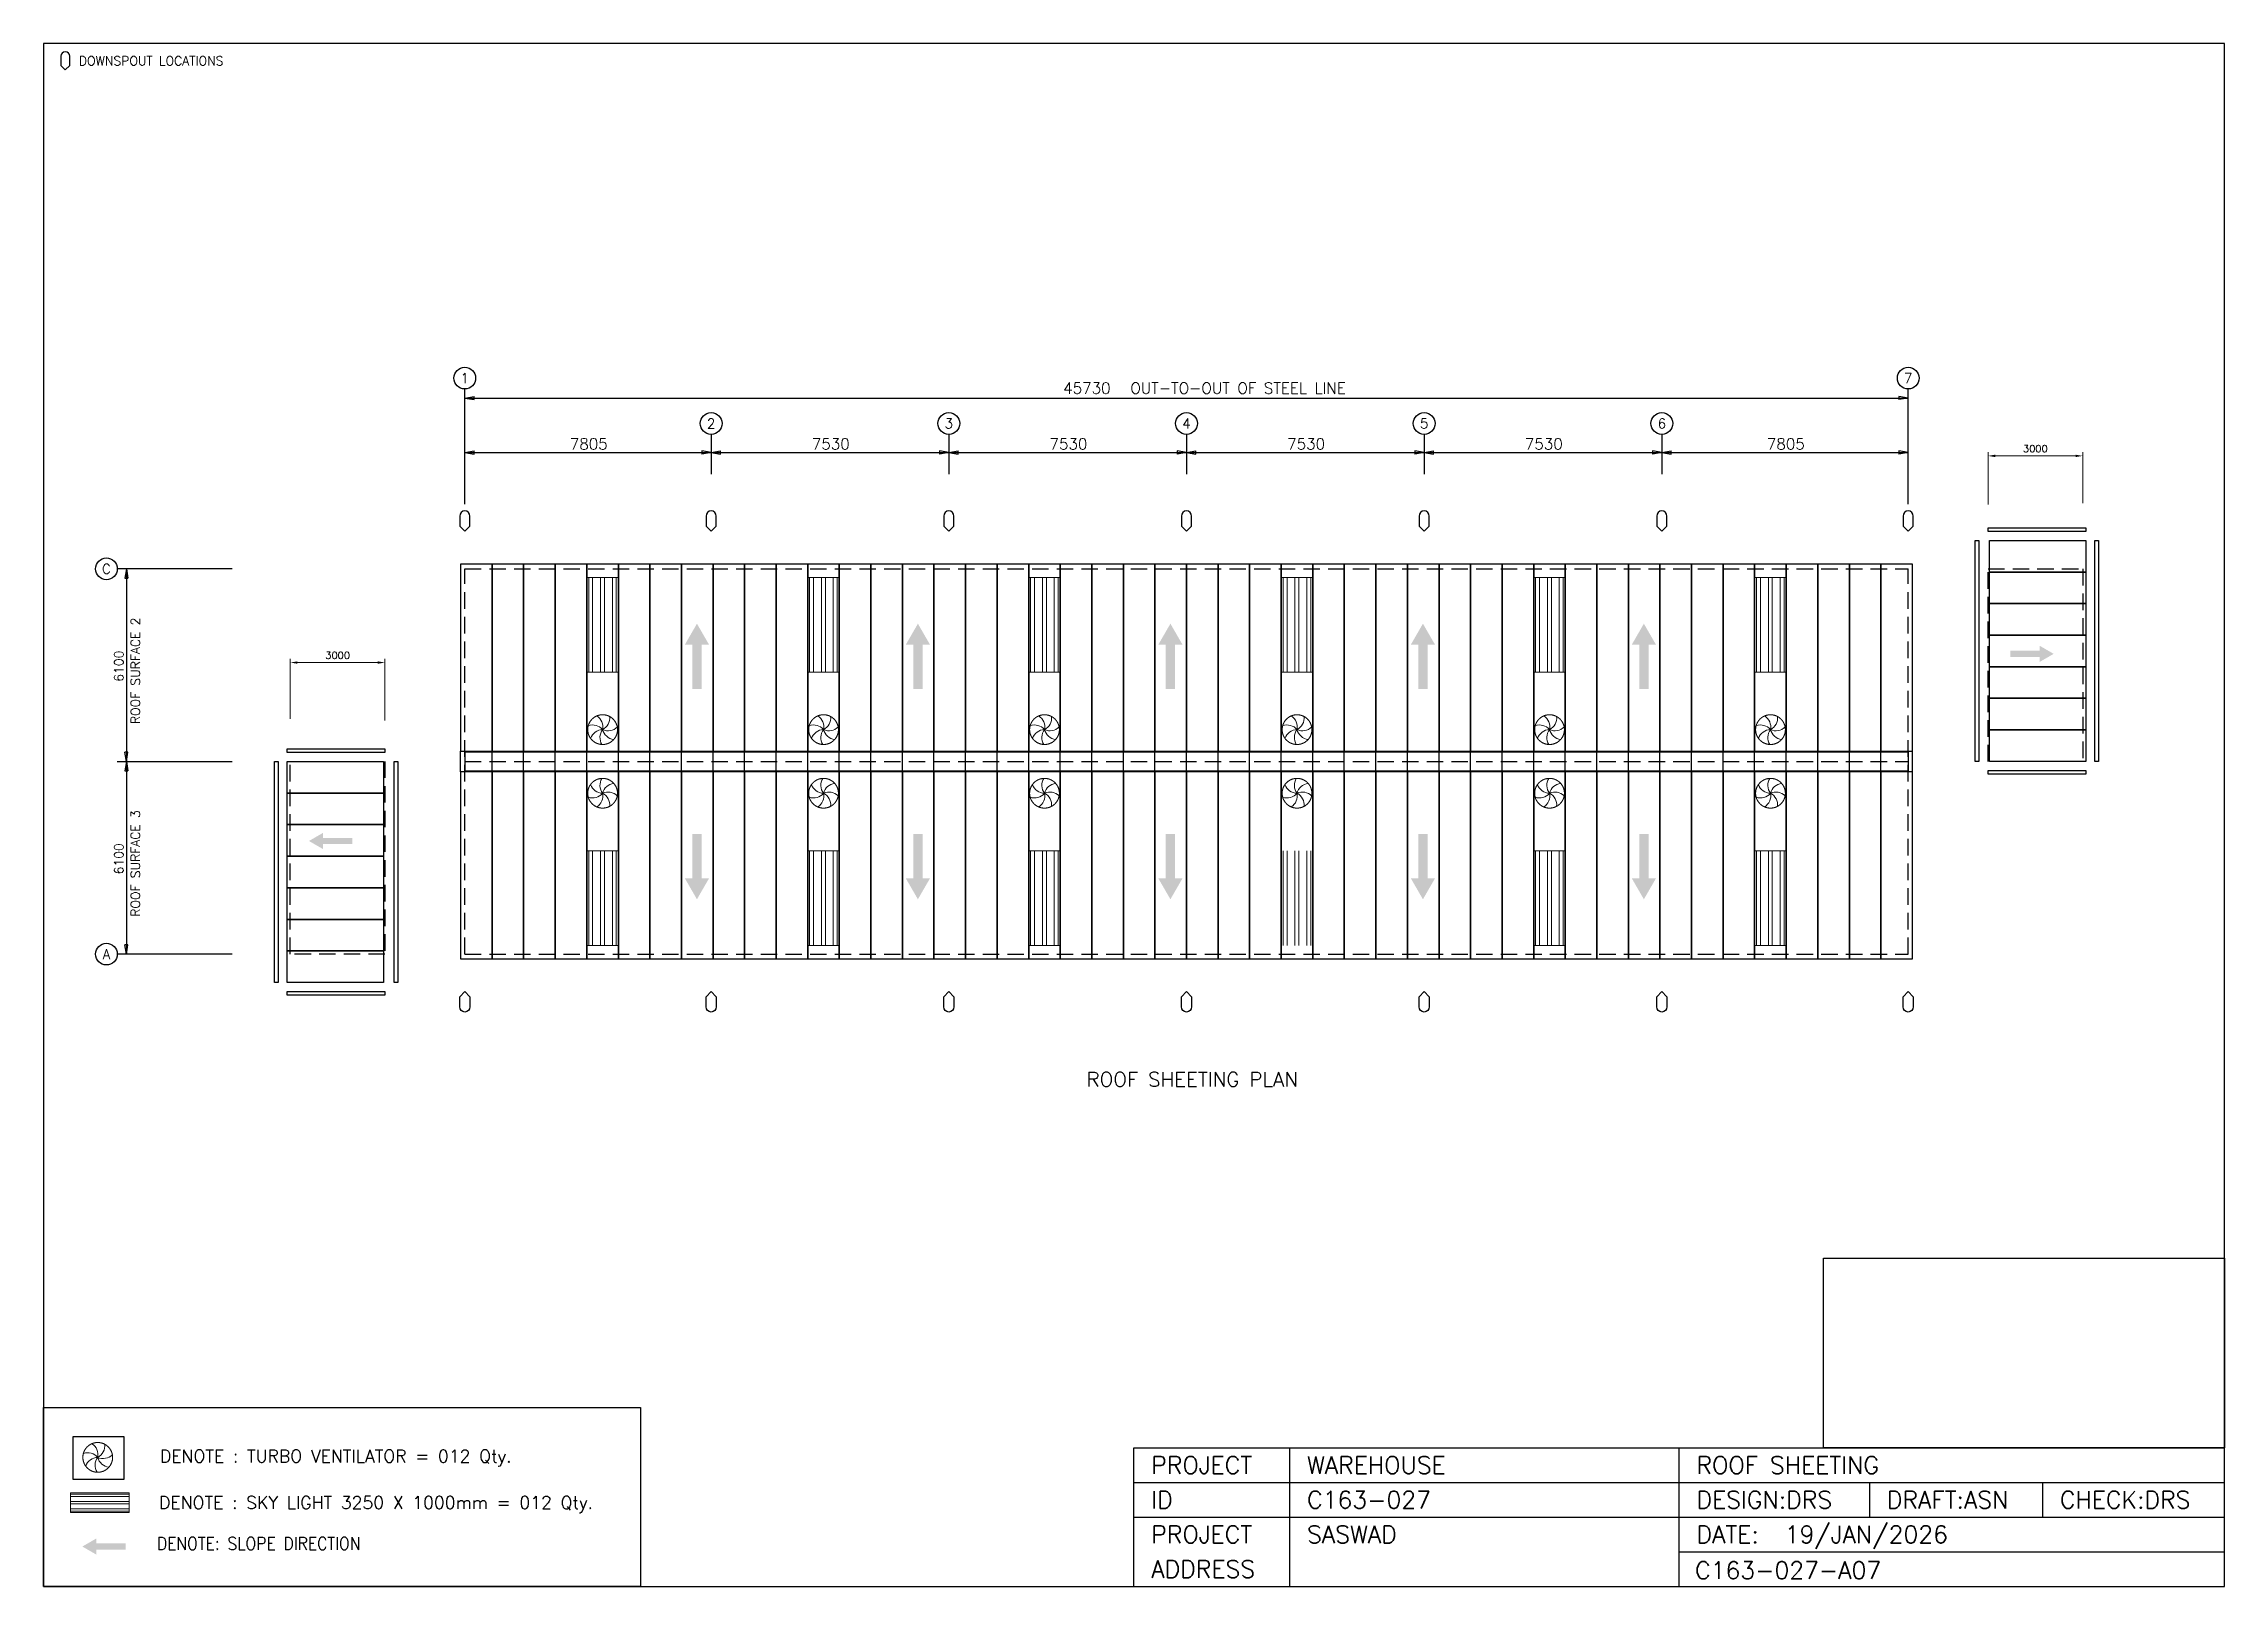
# Model space of a CAD drawing. Extents: x 0 to 69090, y 0 to 48856.
import ezdxf
from ezdxf.enums import TextEntityAlignment as Align

# ---------------------------------------------------------------- set-up
doc = ezdxf.new("R2010")
doc.units = 0
doc.header["$MEASUREMENT"] = 0
for name, pattern in [('CENTER', [4178.29, 2611.4, -522.3, 522.29, -522.3]), ('CONTIN', [0]), ('DASHED', [781.39, 522.29, -259.1])]:
    doc.linetypes.add(name, pattern=pattern)
doc.layers.get('0').update_dxf_attribs({"linetype": 'CONTIN'})
doc.layers.get('Defpoints').update_dxf_attribs({"linetype": 'CONTINUOUS'})
for name, color, linetype in [('1', 7, 'CONTIN'), ('11', 7, 'CONTIN'), ('12', 6, 'CONTIN'), ('13', 1, 'CONTIN'), ('14', 7, 'CONTIN'), ('15', 7, 'CONTIN'), ('2', 6, 'CONTIN'), ('22', 7, 'CONTIN'), ('5', 5, 'DASHED')]:
    doc.layers.add(name, color=color, linetype=linetype)
doc.styles.add('S', font='simplex.shx')
doc.styles.add('SIMPLEX', font='SIMPLEX')
doc.dimstyles.new('FOR D', dxfattribs={"dimscale": 114, "dimtxt": 2, "dimasz": 2, "dimexe": 1, "dimexo": 1, "dimgap": 1, "dimtad": 1, "dimdec": 0, "dimzin": 0, "dimdsep": 46, "dimtxsty": 'SIMPLEX', "dimcen": 1, "dimclrd": 6, "dimclre": 6, "dimclrt": 7, "dimadec": 0, "dimazin": 0, "dimtfac": 1, "dimtdec": 0, "dimtofl": 0, "dimtmove": 0, "dimatfit": 3, "dimfxl": 1, "dimtolj": 1, "dimtzin": 0, "dimlwd": 0, "dimlwe": 0, "dimarcsym": 1})
picture_1 = doc.add_image_def('image1.png', size_in_pixel=(129, 61))

msp = doc.modelspace()

# ---------------------------------------------------------------- texts
at = {"color": 7, "linetype": 'Continuous', "lineweight": 0, "style": 'S', "width": 0.9}
msp.add_text('DENOTE: SLOPE DIRECTION', height=400, dxfattribs=at).set_placement((3588.3, 1157.6))
at = {"color": 7, "linetype": 'Continuous', "lineweight": 0, "char_height": 400, "attachment_point": 5, "style": 'S'}
for s, insert in [('\\A1;DENOTE : TURBO VENTILATOR = 012 Qty.', (9254.1, 4057.5)), ('\\A1;DENOTE : SKY LIGHT 3250 X 1000mm = 012 Qty.  ', (10531.2, 2587.4))]:
    msp.add_mtext(s, dxfattribs=dict(at, insert=insert))
at = {"layer": '11', "style": 'SIMPLEX'}
msp.add_text('45730', height=350, dxfattribs=at).set_placement((32302.6, 37769.9))
for p in [(2525.9, 28648.7), (2525.9, 22548.7)]:
    msp.add_text('6100', height=287.26, rotation=90, dxfattribs=at).set_placement(p)
at = {"layer": '13', "style": 'SIMPLEX'}
for s, p in [('1', (13343.2, 38264)), ('7', (59073.2, 38264)), ('2', (21148.2, 36827.7)), ('3', (28678.2, 36827.7)), ('4', (36208.2, 36827.7)), ('5', (43738.2, 36827.7)), ('6', (51268.2, 36827.7)), ('C', (1989.7, 32223)), ('A', (1989.7, 20023))]:
    msp.add_text(s, height=310.2, dxfattribs=at).set_placement(p, align=Align.MIDDLE_CENTER)
at = {"layer": '14', "style": 'SIMPLEX'}
for s, height, p in [('PROJECT', 548.33, (35093.3, 3564.2)), ('WAREHOUSE', 548.33, (40028.3, 3564.2)), ('ROOF SHEETING', 548.332, (52365.7, 3564.2)), ('ID', 548.33, (35093.3, 2467.5)), ('C163-027', 548.33, (40028.3, 2467.5)), ('DESIGN:DRS', 548.33, (52365.7, 2467.5)), ('DRAFT:ASN', 548.33, (58397.4, 2467.5)), ('CHECK:DRS', 548.33, (63880.7, 2467.5)), ('PROJECT', 548.33, (35093.3, 1370.8)), ('SASWAD', 548.33, (40028.3, 1370.8)), ('DATE:', 548.33, (52365.7, 1370.8)), ('19/JAN/2026', 548.332, (55162.2, 1370.8)), ('ADDRESS', 548.33, (35093.3, 274.2)), ('C163-027-A07', 548.332, (52320.7, 235.1))]:
    msp.add_text(s, height=height, dxfattribs=at).set_placement(p)
at = {"layer": '15', "style": 'SIMPLEX'}
for s, p in [(' OUT-TO-OUT OF STEEL LINE', (34190.2, 37769.9)), ('7805', (16671.1, 36004.2)), ('7530', (24338.6, 36004.2)), ('7530', (31868.6, 36004.2)), ('7530', (39398.6, 36004.2)), ('7530', (46928.6, 36004.2)), ('7805', (54596.1, 36004.2))]:
    msp.add_text(s, height=350, dxfattribs=at).set_placement(p)
for s, p in [('ROOF SURFACE 2', (3052.6, 27305.8)), ('ROOF SURFACE 3', (3052.6, 21205.8))]:
    msp.add_text(s, height=287.258, rotation=90, dxfattribs=at).set_placement(p)
msp.add_text('ROOF SHEETING PLAN', height=459.612, dxfattribs=at).set_placement((36388.3, 15826.1), align=Align.CENTER)
msp.add_text('ROOF SHEETING PLAN', height=459.612, dxfattribs=at).set_placement((36388.3, 15826.1), align=Align.CENTER)

# ---------------------------------------------------------------- blocks, each defined once
blk = doc.blocks.new('SHIELD')
for p, q in [((-12.7, 38.1), (-12.7, 12.7)), ((-12.7, 12.7), (0, 0)), ((0, 0), (12.7, 12.7)), ((12.7, 12.7), (12.7, 38.1))]:
    blk.add_line(p, q)
blk.add_arc((0, 38.1), 12.7, 0, 180)
blk = doc.blocks.new('ARROW')
for p, q in [((0, 0), (-298.74792, 49.791317)), ((-298.74792, 49.791317), (-298.74792, -49.791317)), ((0, 0), (-298.74792, -49.791317))]:
    blk.add_line(p, q)
blk = doc.blocks.new('*D30292929')
at = {"color": 6, "linetype": 'Continuous', "lineweight": 0}
for p, q in [((7815, 27469), (7815, 29370)), ((8043, 29256), (10587, 29256)), ((10815, 27422), (10815, 29370))]:
    blk.add_line(p, q, dxfattribs=at)
at = {"color": 6, "linetype": 'Continuous'}
for points in [[(8043, 29294), (8043, 29218), (7815, 29256)], [(10587, 29218), (10587, 29294), (10815, 29256)]]:
    blk.add_solid(points, dxfattribs=at)
at = {"layer": 'Defpoints', "color": 0, "linetype": 'Continuous'}
for p in [(10815, 29256), (7815, 27355), (10815, 27308)]:
    blk.add_point(p, dxfattribs=at)
at = {"color": 7, "linetype": 'Continuous', "insert": (9315, 29484), "char_height": 228, "attachment_point": 5, "style": 'SIMPLEX'}
blk.add_mtext('\\A1;3000', dxfattribs=at)
blk = doc.blocks.new('*D32313131')
at = {"color": 6, "linetype": 'Continuous', "lineweight": 0}
for p, q in [((61601, 34262), (61601, 35915)), ((61829, 35801), (64373, 35801)), ((64601, 34308), (64601, 35915))]:
    blk.add_line(p, q, dxfattribs=at)
at = {"color": 6, "linetype": 'Continuous'}
for points in [[(61829, 35839), (61829, 35763), (61601, 35801)], [(64373, 35763), (64373, 35839), (64601, 35801)]]:
    blk.add_solid(points, dxfattribs=at)
at = {"layer": 'Defpoints', "color": 0, "linetype": 'Continuous'}
for p in [(64601, 35801), (61601, 34148), (64601, 34194)]:
    blk.add_point(p, dxfattribs=at)
at = {"color": 7, "linetype": 'Continuous', "insert": (63101, 36029), "char_height": 228, "attachment_point": 5, "style": 'SIMPLEX'}
blk.add_mtext('\\A1;3000', dxfattribs=at)
blk = doc.blocks.new('TBL_DOWN')
at = {"layer": '2', "xscale": 11.3093557, "yscale": 11.3093557, "zscale": 11.3093557}
blk.add_blockref('SHIELD', (574.515259, -789.95837), dxfattribs=at)
at = {"layer": '14', "style": 'SIMPLEX'}
blk.add_text('DOWNSPOUT LOCATIONS', height=287.257629, dxfattribs=at).set_placement((1005.40167, -646.32965))

# ---------------------------------------------------------------- dimensions: what is measured, and where the dimension line sits
at = {"linetype": 'Continuous'}
for base, p1, p2, picture, middle in [((64601, 35800.6), (61601, 34147.6), (64601, 34193.8), '*D32313131', (63101, 36028.6)), ((10815.3, 29255.6), (7815.3, 27354.7), (10815.3, 27307.7), '*D30292929', (9315.3, 29483.6))]:
    dim = msp.add_linear_dim(base=base, p1=p1, p2=p2, dimstyle='FOR D', dxfattribs=at)
    dim.commit()
    dim.dimension.update_dxf_attribs({"geometry": picture, "text_midpoint": middle})

# ---------------------------------------------------------------- hatches: boundary and pattern name
at = {"lineweight": 0}
h = msp.add_hatch(dxfattribs=at)
h.set_pattern_fill('ANSI32', scale=1000, angle=45, style=0)
h.set_pattern_definition([(90, (2058392.97, -75119.66), (-375, 1e-13), []), (90, (2058517.97, -74994.66), (-375, 1e-13), [])])
h.paths.add_polyline_path([(18208.2, 31954.2), (17208.2, 31954.2), (17208.2, 28954.2), (18208.2, 28954.2)])
h = msp.add_hatch(dxfattribs=at)
h.set_pattern_fill('ANSI32', scale=1000, angle=45, style=0)
h.set_pattern_definition([(90, (2065392.97, -75119.66), (-375, 1e-13), []), (90, (2065517.97, -74994.66), (-375, 1e-13), [])])
h.paths.add_polyline_path([(25208.2, 31954.2), (24208.2, 31954.2), (24208.2, 28954.2), (25208.2, 28954.2)])
h = msp.add_hatch(dxfattribs=at)
h.set_pattern_fill('ANSI32', scale=1000, angle=45, style=0)
h.set_pattern_definition([(90, (2072392.97, -75119.66), (-375, 1e-13), []), (90, (2072517.97, -74994.66), (-375, 1e-13), [])])
h.paths.add_polyline_path([(32208.2, 31954.2), (31208.2, 31954.2), (31208.2, 28954.2), (32208.2, 28954.2)])
h = msp.add_hatch(dxfattribs=at)
h.set_pattern_fill('ANSI32', scale=1000, angle=45, style=0)
h.set_pattern_definition([(90, (2080392.97, -75119.66), (-375, 1e-13), []), (90, (2080517.97, -74994.66), (-375, 1e-13), [])])
h.paths.add_polyline_path([(40208.2, 31954.2), (39208.2, 31954.2), (39208.2, 28954.2), (40208.2, 28954.2)])
h = msp.add_hatch(dxfattribs=at)
h.set_pattern_fill('ANSI32', scale=1000, angle=45, style=0)
h.set_pattern_definition([(90, (2088392.97, -75119.66), (-375, 1e-13), []), (90, (2088517.97, -74994.66), (-375, 1e-13), [])])
h.paths.add_polyline_path([(48208.2, 31954.2), (47208.2, 31954.2), (47208.2, 28954.2), (48208.2, 28954.2)])
h = msp.add_hatch(dxfattribs=at)
h.set_pattern_fill('ANSI32', scale=1000, angle=45, style=0)
h.set_pattern_definition([(90, (2095392.97, -75119.66), (-375, 1e-13), []), (90, (2095517.97, -74994.66), (-375, 1e-13), [])])
h.paths.add_polyline_path([(55208.2, 31954.2), (54208.2, 31954.2), (54208.2, 28954.2), (55208.2, 28954.2)])
at = {"linetype": 'Continuous', "lineweight": 0}
for points in [[(20551.2, 29824.3), (20315.9, 29824.3), (20698.6, 30487.1), (21081.3, 29824.3), (20846, 29824.3), (20846, 28415.8), (20551.2, 28415.8)], [(27551.2, 29824.3), (27315.9, 29824.3), (27698.6, 30487.1), (28081.3, 29824.3), (27846, 29824.3), (27846, 28415.8), (27551.2, 28415.8)], [(35551.2, 29824.3), (35315.9, 29824.3), (35698.6, 30487.1), (36081.3, 29824.3), (35846, 29824.3), (35846, 28415.8), (35551.2, 28415.8)], [(43551.2, 29824.3), (43315.9, 29824.3), (43698.6, 30487.1), (44081.3, 29824.3), (43846, 29824.3), (43846, 28415.8), (43551.2, 28415.8)], [(50551.2, 29824.3), (50315.9, 29824.3), (50698.6, 30487.1), (51081.3, 29824.3), (50846, 29824.3), (50846, 28415.8), (50551.2, 28415.8)], [(63241.9, 29433.9), (63241.9, 29277.9), (63681.5, 29531.7), (63241.9, 29785.5), (63241.9, 29629.5), (62307.7, 29629.5), (62307.7, 29433.9)], [(8846.4, 23507.7), (8846.4, 23351.7), (8406.8, 23605.5), (8846.4, 23859.3), (8846.4, 23703.2), (9780.6, 23703.2), (9780.6, 23507.7)], [(20551.2, 22421.7), (20315.9, 22421.7), (20698.6, 21758.8), (21081.3, 22421.7), (20846, 22421.7), (20846, 23830.2), (20551.2, 23830.2)], [(27551.2, 22421.7), (27315.9, 22421.7), (27698.6, 21758.8), (28081.3, 22421.7), (27846, 22421.7), (27846, 23830.2), (27551.2, 23830.2)], [(35551.2, 22421.7), (35315.9, 22421.7), (35698.6, 21758.8), (36081.3, 22421.7), (35846, 22421.7), (35846, 23830.2), (35551.2, 23830.2)], [(43551.2, 22421.7), (43315.9, 22421.7), (43698.6, 21758.8), (44081.3, 22421.7), (43846, 22421.7), (43846, 23830.2), (43551.2, 23830.2)], [(50551.2, 22421.7), (50315.9, 22421.7), (50698.6, 21758.8), (51081.3, 22421.7), (50846, 22421.7), (50846, 23830.2), (50551.2, 23830.2)], [(1667.1, 1163.6), (1667.1, 1007.5), (1227.5, 1261.3), (1667.1, 1515.1), (1667.1, 1359.1), (2601.3, 1359.1), (2601.3, 1163.6)]]:
    msp.add_hatch(color=1, dxfattribs=at).paths.add_polyline_path(points)
at = {"lineweight": 0}
h = msp.add_hatch(dxfattribs=at)
h.set_pattern_fill('ANSI32', scale=1000, angle=315, style=0)
h.set_pattern_definition([(270, (2058392.97, 127368.9), (-375, -1e-13), []), (270, (2058517.97, 127243.9), (-375, -1e-13), [])])
h.paths.add_polyline_path([(18208.2, 20295.1), (17208.2, 20295.1), (17208.2, 23295.1), (18208.2, 23295.1)])
h = msp.add_hatch(dxfattribs=at)
h.set_pattern_fill('ANSI32', scale=1000, angle=315, style=0)
h.set_pattern_definition([(270, (2065392.97, 127368.9), (-375, -1e-13), []), (270, (2065517.97, 127243.9), (-375, -1e-13), [])])
h.paths.add_polyline_path([(25208.2, 20295.1), (24208.2, 20295.1), (24208.2, 23295.1), (25208.2, 23295.1)])
h = msp.add_hatch(dxfattribs=at)
h.set_pattern_fill('ANSI32', scale=1000, angle=315, style=0)
h.set_pattern_definition([(270, (2072392.97, 127368.9), (-375, -1e-13), []), (270, (2072517.97, 127243.9), (-375, -1e-13), [])])
h.paths.add_polyline_path([(32208.2, 20295.1), (31208.2, 20295.1), (31208.2, 23295.1), (32208.2, 23295.1)])
h = msp.add_hatch(dxfattribs=at)
h.set_pattern_fill('ANSI32', scale=1000, angle=315, style=0)
h.set_pattern_definition([(270, (2080392.97, 127368.9), (-375, -1e-13), []), (270, (2080517.97, 127243.9), (-375, -1e-13), [])])
h.paths.add_polyline_path([(40208.2, 20295.1), (39208.2, 20295.1), (39208.2, 23295.1), (40208.2, 23295.1)])
h = msp.add_hatch(dxfattribs=at)
h.set_pattern_fill('ANSI32', scale=1000, angle=315, style=0)
h.set_pattern_definition([(270, (2088392.97, 127368.9), (-375, -1e-13), []), (270, (2088517.97, 127243.9), (-375, -1e-13), [])])
h.paths.add_polyline_path([(48208.2, 20295.1), (47208.2, 20295.1), (47208.2, 23295.1), (48208.2, 23295.1)])
h = msp.add_hatch(dxfattribs=at)
h.set_pattern_fill('ANSI32', scale=1000, angle=315, style=0)
h.set_pattern_definition([(270, (2095392.97, 127368.9), (-375, -1e-13), []), (270, (2095517.97, 127243.9), (-375, -1e-13), [])])
h.paths.add_polyline_path([(55208.2, 20295.1), (54208.2, 20295.1), (54208.2, 23295.1), (55208.2, 23295.1)])
h = msp.add_hatch(dxfattribs=at)
h.set_pattern_fill('ANSI32', scale=618.727038, angle=135, style=0)
h.set_pattern_definition([(180, (67104.3, 1265276.04), (-5e-14, -232.02264), []), (180, (67026.96, 1265353.38), (-5e-14, -232.02264), [])])
h.paths.add_polyline_path([(854.8, 2958.5), (854.8, 2339.8), (2711, 2339.8), (2711, 2958.5)])

# ---------------------------------------------------------------- linework, layer by layer
for p, q in [((69089.9, 0), (69089.9, 5757.5)), ((34544.9, 0), (34544.9, 4386.7)), ((34544.9, 4386.7), (69089.9, 4386.7)), ((39479.9, 0), (39479.9, 4386.7)), ((51817.4, 0), (51817.4, 4386.7)), ((34544.9, 3290), (69089.9, 3290)), ((57849.1, 3290), (57849.1, 2193.3)), ((63332.4, 3290), (63332.4, 2193.3)), ((34544.9, 2193.3), (69089.9, 2193.3)), ((51817.4, 1096.7), (69089.9, 1096.7)), ((34544.9, 0), (69089.9, 0))]:
    msp.add_line(p, q)
at = {"color": 7, "lineweight": 0}
for points in [[(17208.2, 28954.2), (17208.2, 31954.2), (18208.2, 31954.2), (18208.2, 28954.2)], [(24208.2, 28954.2), (24208.2, 31954.2), (25208.2, 31954.2), (25208.2, 28954.2)], [(31208.2, 28954.2), (31208.2, 31954.2), (32208.2, 31954.2), (32208.2, 28954.2)], [(39208.2, 28954.2), (39208.2, 31954.2), (40208.2, 31954.2), (40208.2, 28954.2)], [(47208.2, 28954.2), (47208.2, 31954.2), (48208.2, 31954.2), (48208.2, 28954.2)], [(54208.2, 28954.2), (54208.2, 31954.2), (55208.2, 31954.2), (55208.2, 28954.2)], [(17208.2, 23295.1), (17208.2, 20295.1), (18208.2, 20295.1), (18208.2, 23295.1)], [(24208.2, 23295.1), (24208.2, 20295.1), (25208.2, 20295.1), (25208.2, 23295.1)], [(31208.2, 23295.1), (31208.2, 20295.1), (32208.2, 20295.1), (32208.2, 23295.1)], [(47208.2, 23295.1), (47208.2, 20295.1), (48208.2, 20295.1), (48208.2, 23295.1)], [(54208.2, 23295.1), (54208.2, 20295.1), (55208.2, 20295.1), (55208.2, 23295.1)], [(2711, 2339.8), (854.8, 2339.8), (854.8, 2958.5), (2711, 2958.5)]]:
    msp.add_lwpolyline(points, close=True, dxfattribs=at)
at = {"linetype": 'Continuous'}
msp.add_lwpolyline([(0, 5662.3), (18908.4, 5662.3), (18908.4, 0), (0, 0)], close=True, dxfattribs=at)
at = {"color": 0, "ltscale": 0.1}
msp.add_lwpolyline([(934.2, 4751.1), (2542.9, 4751.1), (2542.9, 3385.3), (934.2, 3385.3)], close=True, dxfattribs=at)
at = {"linetype": 'CENTER', "lineweight": 0, "ltscale": 100}
for centre in [(17709.7, 27131.9), (24709.7, 27131.9), (31709.7, 27131.9), (39709.7, 27131.9), (47709.7, 27131.9), (54709.7, 27131.9), (17709.7, 25117.3), (24709.7, 25117.3), (31709.7, 25117.3), (39709.7, 25117.3), (47709.7, 25117.3), (54709.7, 25117.3), (1714.6, 4085.1)]:
    msp.add_circle(centre, 471.1, dxfattribs=at)
at = {"color": 7, "lineweight": 0}
for centre, start, end in [((17390.6, 26864.4), 39.977327, 108.866331), ((17719.9, 26715.6), 91.405898, 160.294902), ((17301.5, 27214.6), 348.548755, 57.43776), ((18041.5, 26880.4), 142.834469, 211.723474), ((17519.9, 27502.6), 297.120184, 6.009188), ((17881.1, 27511.5), 245.691612, 314.580617), ((18113.3, 27234.5), 194.263041, 263.152045), ((24390.6, 26864.4), 39.977327, 108.866331), ((24719.9, 26715.6), 91.405898, 160.294902), ((24301.5, 27214.6), 348.548755, 57.43776), ((25041.5, 26880.4), 142.834469, 211.723474), ((24519.9, 27502.6), 297.120184, 6.009188), ((24881.1, 27511.5), 245.691612, 314.580617), ((25113.3, 27234.5), 194.263041, 263.152045), ((31390.6, 26864.4), 39.977327, 108.866331), ((31719.9, 26715.6), 91.405898, 160.294902), ((31301.5, 27214.6), 348.548755, 57.43776), ((32041.5, 26880.4), 142.834469, 211.723474), ((31519.9, 27502.6), 297.120184, 6.009188), ((31881.1, 27511.5), 245.691612, 314.580617), ((32113.3, 27234.5), 194.263041, 263.152045), ((39390.6, 26864.4), 39.977327, 108.866331), ((39719.9, 26715.6), 91.405898, 160.294902), ((39301.5, 27214.6), 348.548755, 57.43776), ((40041.5, 26880.4), 142.834469, 211.723474), ((39519.9, 27502.6), 297.120184, 6.009188), ((39881.1, 27511.5), 245.691612, 314.580617), ((40113.3, 27234.5), 194.263041, 263.152045), ((47390.6, 26864.4), 39.977327, 108.866331), ((47719.9, 26715.6), 91.405898, 160.294902), ((47301.5, 27214.6), 348.548755, 57.43776), ((48041.5, 26880.4), 142.834469, 211.723474), ((47519.8, 27502.6), 297.120184, 6.009188), ((47881.1, 27511.5), 245.691612, 314.580617), ((48113.3, 27234.5), 194.263041, 263.152045), ((54390.6, 26864.4), 39.977327, 108.866331), ((54719.9, 26715.6), 91.405898, 160.294902), ((54301.5, 27214.6), 348.548755, 57.43776), ((55041.5, 26880.4), 142.834469, 211.723474), ((54519.8, 27502.6), 297.120184, 6.009188), ((54881.1, 27511.5), 245.691612, 314.580617), ((55113.3, 27234.5), 194.263041, 263.152045), ((18041.5, 25368.9), 148.276526, 217.165531), ((25041.5, 25368.9), 148.276526, 217.165531), ((32041.5, 25368.9), 148.276526, 217.165531), ((40041.5, 25368.9), 148.276526, 217.165531), ((48041.5, 25368.9), 148.276526, 217.165531), ((55041.5, 25368.9), 148.276526, 217.165531), ((17390.6, 25384.8), 251.133669, 320.022673), ((17719.9, 25533.6), 199.705098, 268.594102), ((17301.5, 25034.6), 302.56224, 11.451245), ((18113.3, 25014.7), 96.847955, 165.736959), ((17881.1, 24737.8), 45.419383, 114.308388), ((17519.9, 24746.6), 353.990812, 62.879816), ((24390.6, 25384.8), 251.133669, 320.022673), ((24719.9, 25533.6), 199.705098, 268.594102), ((24301.5, 25034.6), 302.56224, 11.451245), ((25113.3, 25014.7), 96.847955, 165.736959), ((24881.1, 24737.8), 45.419383, 114.308388), ((24519.9, 24746.6), 353.990812, 62.879816), ((31390.6, 25384.8), 251.133669, 320.022673), ((31719.9, 25533.6), 199.705098, 268.594102), ((31301.5, 25034.6), 302.56224, 11.451245), ((32113.3, 25014.7), 96.847955, 165.736959), ((31881.1, 24737.8), 45.419383, 114.308388), ((31519.9, 24746.6), 353.990812, 62.879816), ((39390.6, 25384.8), 251.133669, 320.022673), ((39719.9, 25533.6), 199.705098, 268.594102), ((39301.5, 25034.6), 302.56224, 11.451245), ((40113.3, 25014.7), 96.847955, 165.736959), ((39881.1, 24737.8), 45.419383, 114.308388), ((39519.9, 24746.6), 353.990812, 62.879816), ((47390.6, 25384.8), 251.133669, 320.022673), ((47719.9, 25533.6), 199.705098, 268.594102), ((47301.5, 25034.6), 302.56224, 11.451245), ((48113.3, 25014.7), 96.847955, 165.736959), ((47881.1, 24737.8), 45.419383, 114.308388), ((47519.8, 24746.6), 353.990812, 62.879816), ((54390.6, 25384.8), 251.133669, 320.022673), ((54719.9, 25533.6), 199.705098, 268.594102), ((54301.5, 25034.6), 302.56224, 11.451245), ((55113.3, 25014.7), 96.847955, 165.736959), ((54881.1, 24737.8), 45.419383, 114.308388), ((54519.8, 24746.6), 353.990812, 62.879816), ((1395.4, 3817.6), 39.977327, 108.866331), ((1306.4, 4167.8), 348.548755, 57.43776), ((1524.7, 4455.8), 297.120184, 6.009188), ((1886, 4464.6), 245.691612, 314.580617), ((1724.8, 3668.8), 91.405898, 160.294902), ((2046.4, 3833.6), 142.834469, 211.723474), ((2118.2, 4187.7), 194.263041, 263.152045)]:
    msp.add_arc(centre, 416.4, start, end, dxfattribs=at)
at = {"layer": '1'}
for p, q in [((61601, 33410.2), (61601, 33525.1)), ((61601, 33525.1), (64701, 33525.1)), ((64701, 33410.2), (61601, 33410.2)), ((64701, 33525.1), (64701, 33410.2)), ((61198.9, 26123), (61198.9, 33123)), ((61198.9, 33123), (61313.8, 33123)), ((61313.8, 33123), (61313.8, 26123)), ((61651, 32123), (61651, 33123)), ((61651, 33123), (64701, 33123)), ((64701, 33123), (64701, 32123)), ((64988.3, 26123), (64988.3, 33123)), ((64988.3, 33123), (65103.2, 33123)), ((65103.2, 33123), (65103.2, 26123)), ((13208.2, 32372.2), (13208.2, 26451.5)), ((14208.2, 32372.2), (13208.2, 32372.2)), ((14208.2, 26451.5), (14208.2, 32372.2)), ((14208.2, 32372.2), (14208.2, 26451.5)), ((15208.2, 32372.2), (14208.2, 32372.2)), ((15208.2, 26451.5), (15208.2, 32372.2)), ((15208.2, 32372.2), (15208.2, 26451.5)), ((16208.2, 32372.2), (15208.2, 32372.2)), ((16208.2, 26451.5), (16208.2, 32372.2)), ((16208.2, 32372.2), (16208.2, 26451.5)), ((17208.2, 32372.2), (16208.2, 32372.2)), ((17208.2, 26451.5), (17208.2, 32372.2)), ((17208.2, 32372.2), (17208.2, 26451.5)), ((18208.2, 32372.2), (17208.2, 32372.2)), ((18208.2, 26451.5), (18208.2, 32372.2)), ((18208.2, 32372.2), (18208.2, 26451.5)), ((19208.2, 32372.2), (18208.2, 32372.2)), ((19208.2, 26451.5), (19208.2, 32372.2)), ((19208.2, 32372.2), (19208.2, 26451.5)), ((20208.2, 32372.2), (19208.2, 32372.2)), ((20208.2, 26451.5), (20208.2, 32372.2)), ((20208.2, 32372.2), (20208.2, 26451.5)), ((21208.2, 32372.2), (20208.2, 32372.2)), ((21208.2, 26451.5), (21208.2, 32372.2)), ((21208.2, 32372.2), (21208.2, 26451.5)), ((22208.2, 32372.2), (21208.2, 32372.2)), ((22208.2, 26451.5), (22208.2, 32372.2)), ((22208.2, 32372.2), (22208.2, 26451.5)), ((23208.2, 32372.2), (22208.2, 32372.2)), ((23208.2, 26451.5), (23208.2, 32372.2)), ((23208.2, 32372.2), (23208.2, 26451.5)), ((24208.2, 32372.2), (23208.2, 32372.2)), ((24208.2, 26451.5), (24208.2, 32372.2)), ((24208.2, 32372.2), (24208.2, 26451.5)), ((25208.2, 32372.2), (24208.2, 32372.2)), ((25208.2, 26451.5), (25208.2, 32372.2)), ((25208.2, 32372.2), (25208.2, 26451.5)), ((26208.2, 32372.2), (25208.2, 32372.2)), ((26208.2, 26451.5), (26208.2, 32372.2)), ((26208.2, 32372.2), (26208.2, 26451.5)), ((27208.2, 32372.2), (26208.2, 32372.2)), ((27208.2, 26451.5), (27208.2, 32372.2)), ((27208.2, 32372.2), (27208.2, 26451.5)), ((28208.2, 32372.2), (27208.2, 32372.2)), ((28208.2, 26451.5), (28208.2, 32372.2)), ((28208.2, 32372.2), (28208.2, 26451.5)), ((29208.2, 32372.2), (28208.2, 32372.2)), ((29208.2, 26451.5), (29208.2, 32372.2)), ((29208.2, 32372.2), (29208.2, 26451.5)), ((30208.2, 32372.2), (29208.2, 32372.2)), ((30208.2, 26451.5), (30208.2, 32372.2)), ((30208.2, 32372.2), (30208.2, 26451.5)), ((31208.2, 32372.2), (30208.2, 32372.2)), ((31208.2, 26451.5), (31208.2, 32372.2)), ((31208.2, 32372.2), (31208.2, 26451.5)), ((32208.2, 32372.2), (31208.2, 32372.2)), ((32208.2, 26451.5), (32208.2, 32372.2)), ((32208.2, 32372.2), (32208.2, 26451.5)), ((33208.2, 32372.2), (32208.2, 32372.2)), ((33208.2, 26451.5), (33208.2, 32372.2)), ((33208.2, 32372.2), (33208.2, 26451.5)), ((34208.2, 32372.2), (33208.2, 32372.2)), ((34208.2, 26451.5), (34208.2, 32372.2)), ((34208.2, 32372.2), (34208.2, 26451.5)), ((35208.2, 32372.2), (34208.2, 32372.2)), ((35208.2, 26451.5), (35208.2, 32372.2)), ((35208.2, 32372.2), (35208.2, 26451.5)), ((36208.2, 32372.2), (35208.2, 32372.2)), ((36208.2, 26451.5), (36208.2, 32372.2)), ((36208.2, 32372.2), (36208.2, 26451.5)), ((37208.2, 32372.2), (36208.2, 32372.2)), ((37208.2, 26451.5), (37208.2, 32372.2)), ((37208.2, 32372.2), (37208.2, 26451.5)), ((38208.2, 32372.2), (37208.2, 32372.2)), ((38208.2, 26451.5), (38208.2, 32372.2)), ((38208.2, 32372.2), (38208.2, 26451.5)), ((39208.2, 32372.2), (38208.2, 32372.2)), ((39208.2, 26451.5), (39208.2, 32372.2)), ((39208.2, 32372.2), (39208.2, 26451.5)), ((40208.2, 32372.2), (39208.2, 32372.2)), ((40208.2, 26451.5), (40208.2, 32372.2)), ((40208.2, 32372.2), (40208.2, 26451.5)), ((41208.2, 32372.2), (40208.2, 32372.2)), ((41208.2, 26451.5), (41208.2, 32372.2)), ((41208.2, 32372.2), (41208.2, 26451.5)), ((42208.2, 32372.2), (41208.2, 32372.2)), ((42208.2, 26451.5), (42208.2, 32372.2)), ((42208.2, 32372.2), (42208.2, 26451.5)), ((43208.2, 32372.2), (42208.2, 32372.2)), ((43208.2, 26451.5), (43208.2, 32372.2)), ((43208.2, 32372.2), (43208.2, 26451.5)), ((44208.2, 32372.2), (43208.2, 32372.2)), ((44208.2, 26451.5), (44208.2, 32372.2)), ((44208.2, 32372.2), (44208.2, 26451.5)), ((45208.2, 32372.2), (44208.2, 32372.2)), ((45208.2, 26451.5), (45208.2, 32372.2)), ((45208.2, 32372.2), (45208.2, 26451.5)), ((46208.2, 32372.2), (45208.2, 32372.2)), ((46208.2, 26451.5), (46208.2, 32372.2)), ((46208.2, 32372.2), (46208.2, 26451.5)), ((47208.2, 32372.2), (46208.2, 32372.2)), ((47208.2, 26451.5), (47208.2, 32372.2)), ((47208.2, 32372.2), (47208.2, 26451.5)), ((48208.2, 32372.2), (47208.2, 32372.2)), ((48208.2, 26451.5), (48208.2, 32372.2)), ((48208.2, 32372.2), (48208.2, 26451.5)), ((49208.2, 32372.2), (48208.2, 32372.2)), ((49208.2, 26451.5), (49208.2, 32372.2)), ((49208.2, 32372.2), (49208.2, 26451.5)), ((50208.2, 32372.2), (49208.2, 32372.2)), ((50208.2, 26451.5), (50208.2, 32372.2)), ((50208.2, 32372.2), (50208.2, 26451.5)), ((51208.2, 32372.2), (50208.2, 32372.2)), ((51208.2, 26451.5), (51208.2, 32372.2)), ((51208.2, 32372.2), (51208.2, 26451.5)), ((52208.2, 32372.2), (51208.2, 32372.2)), ((52208.2, 26451.5), (52208.2, 32372.2)), ((52208.2, 32372.2), (52208.2, 26451.5)), ((53208.2, 32372.2), (52208.2, 32372.2)), ((53208.2, 26451.5), (53208.2, 32372.2)), ((53208.2, 32372.2), (53208.2, 26451.5)), ((54208.2, 32372.2), (53208.2, 32372.2)), ((54208.2, 26451.5), (54208.2, 32372.2)), ((54208.2, 32372.2), (54208.2, 26451.5)), ((55208.2, 32372.2), (54208.2, 32372.2)), ((55208.2, 26451.5), (55208.2, 32372.2)), ((55208.2, 32372.2), (55208.2, 26451.5)), ((56208.2, 32372.2), (55208.2, 32372.2)), ((56208.2, 26451.5), (56208.2, 32372.2)), ((56208.2, 32372.2), (56208.2, 26451.5)), ((57208.2, 32372.2), (56208.2, 32372.2)), ((57208.2, 26451.5), (57208.2, 32372.2)), ((57208.2, 32372.2), (57208.2, 26451.5)), ((58208.2, 32372.2), (57208.2, 32372.2)), ((58208.2, 26451.5), (58208.2, 32372.2)), ((58208.2, 32372.2), (58208.2, 26451.5)), ((59208.2, 32372.2), (58208.2, 32372.2)), ((59208.2, 26451.5), (59208.2, 32372.2)), ((61651, 31123), (61651, 32123)), ((61651, 32123), (64701, 32123)), ((64701, 32123), (61651, 32123)), ((64701, 32123), (64701, 31123)), ((61651, 30123), (61651, 31123)), ((61651, 31123), (64701, 31123)), ((64701, 31123), (61651, 31123)), ((64701, 31123), (64701, 30123)), ((61651, 29123), (61651, 30123)), ((61651, 30123), (64701, 30123)), ((64701, 30123), (61651, 30123)), ((64701, 30123), (64701, 29123)), ((61651, 28123), (61651, 29123)), ((61651, 29123), (64701, 29123)), ((64701, 29123), (61651, 29123)), ((64701, 29123), (64701, 28123)), ((61651, 27123), (61651, 28123)), ((61651, 28123), (64701, 28123)), ((64701, 28123), (61651, 28123)), ((64701, 28123), (64701, 27123)), ((61651, 26123), (61651, 27123)), ((61651, 27123), (64701, 27123)), ((64701, 27123), (61651, 27123)), ((64701, 27123), (64701, 26123)), ((7715.3, 26410.2), (7715.3, 26525.1)), ((7715.3, 26525.1), (10815.3, 26525.1)), ((10815.3, 26410.2), (7715.3, 26410.2)), ((10815.3, 26525.1), (10815.3, 26410.2)), ((13208.2, 25794.4), (13208.2, 26454.8)), ((13208.2, 26451.5), (14208.2, 26451.5)), ((13343.2, 26427.8), (59073.2, 26427.8)), ((13343.2, 26427.8), (13343.2, 25818.2)), ((14208.2, 25794.4), (14208.2, 26454.8)), ((14208.2, 25794.4), (14208.2, 26454.8)), ((14208.2, 26451.5), (15208.2, 26451.5)), ((15208.2, 25794.4), (15208.2, 26454.8)), ((15208.2, 25794.4), (15208.2, 26454.8)), ((15208.2, 26451.5), (16208.2, 26451.5)), ((16208.2, 25794.4), (16208.2, 26454.8)), ((16208.2, 25794.4), (16208.2, 26454.8)), ((16208.2, 26451.5), (17208.2, 26451.5)), ((17208.2, 25794.4), (17208.2, 26454.8)), ((17208.2, 25794.4), (17208.2, 26454.8)), ((17208.2, 26451.5), (18208.2, 26451.5)), ((18208.2, 25794.4), (18208.2, 26454.8)), ((18208.2, 25794.4), (18208.2, 26454.8)), ((18208.2, 26451.5), (19208.2, 26451.5)), ((19208.2, 25794.4), (19208.2, 26454.8)), ((19208.2, 25794.4), (19208.2, 26454.8)), ((19208.2, 26451.5), (20208.2, 26451.5)), ((20208.2, 25794.4), (20208.2, 26454.8)), ((20208.2, 25794.4), (20208.2, 26454.8)), ((20208.2, 26451.5), (21208.2, 26451.5)), ((21208.2, 25794.4), (21208.2, 26454.8)), ((21208.2, 25794.4), (21208.2, 26454.8)), ((21208.2, 26451.5), (22208.2, 26451.5)), ((22208.2, 25794.4), (22208.2, 26454.8)), ((22208.2, 25794.4), (22208.2, 26454.8)), ((22208.2, 26451.5), (23208.2, 26451.5)), ((23208.2, 25794.4), (23208.2, 26454.8)), ((23208.2, 25794.4), (23208.2, 26454.8)), ((23208.2, 26451.5), (24208.2, 26451.5)), ((24208.2, 25794.4), (24208.2, 26454.8)), ((24208.2, 25794.4), (24208.2, 26454.8)), ((24208.2, 26451.5), (25208.2, 26451.5)), ((25208.2, 25794.4), (25208.2, 26454.8)), ((25208.2, 25794.4), (25208.2, 26454.8)), ((25208.2, 26451.5), (26208.2, 26451.5)), ((26208.2, 25794.4), (26208.2, 26454.8)), ((26208.2, 25794.4), (26208.2, 26454.8)), ((26208.2, 26451.5), (27208.2, 26451.5)), ((27208.2, 25794.4), (27208.2, 26454.8)), ((27208.2, 25794.4), (27208.2, 26454.8)), ((27208.2, 26451.5), (28208.2, 26451.5)), ((28208.2, 25794.4), (28208.2, 26454.8)), ((28208.2, 25794.4), (28208.2, 26454.8)), ((28208.2, 26451.5), (29208.2, 26451.5)), ((29208.2, 25794.4), (29208.2, 26454.8)), ((29208.2, 25794.4), (29208.2, 26454.8)), ((29208.2, 26451.5), (30208.2, 26451.5)), ((30208.2, 25794.4), (30208.2, 26454.8)), ((30208.2, 25794.4), (30208.2, 26454.8)), ((30208.2, 26451.5), (31208.2, 26451.5)), ((31208.2, 25794.4), (31208.2, 26454.8)), ((31208.2, 25794.4), (31208.2, 26454.8)), ((31208.2, 26451.5), (32208.2, 26451.5)), ((32208.2, 25794.4), (32208.2, 26454.8)), ((32208.2, 25794.4), (32208.2, 26454.8)), ((32208.2, 26451.5), (33208.2, 26451.5)), ((33208.2, 25794.4), (33208.2, 26454.8)), ((33208.2, 25794.4), (33208.2, 26454.8)), ((33208.2, 26451.5), (34208.2, 26451.5)), ((34208.2, 25794.4), (34208.2, 26454.8)), ((34208.2, 25794.4), (34208.2, 26454.8)), ((34208.2, 26451.5), (35208.2, 26451.5)), ((35208.2, 25794.4), (35208.2, 26454.8)), ((35208.2, 25794.4), (35208.2, 26454.8)), ((35208.2, 26451.5), (36208.2, 26451.5)), ((36208.2, 25794.4), (36208.2, 26454.8)), ((36208.2, 25794.4), (36208.2, 26454.8)), ((36208.2, 26451.5), (37208.2, 26451.5)), ((37208.2, 25794.4), (37208.2, 26454.8)), ((37208.2, 25794.4), (37208.2, 26454.8)), ((37208.2, 26451.5), (38208.2, 26451.5)), ((38208.2, 25794.4), (38208.2, 26454.8)), ((38208.2, 25794.4), (38208.2, 26454.8)), ((38208.2, 26451.5), (39208.2, 26451.5)), ((39208.2, 25794.4), (39208.2, 26454.8)), ((39208.2, 25794.4), (39208.2, 26454.8)), ((39208.2, 26451.5), (40208.2, 26451.5)), ((40208.2, 25794.4), (40208.2, 26454.8)), ((40208.2, 25794.4), (40208.2, 26454.8)), ((40208.2, 26451.5), (41208.2, 26451.5)), ((41208.2, 25794.4), (41208.2, 26454.8)), ((41208.2, 25794.4), (41208.2, 26454.8)), ((41208.2, 26451.5), (42208.2, 26451.5)), ((42208.2, 25794.4), (42208.2, 26454.8)), ((42208.2, 25794.4), (42208.2, 26454.8)), ((42208.2, 26451.5), (43208.2, 26451.5)), ((43208.2, 25794.4), (43208.2, 26454.8)), ((43208.2, 25794.4), (43208.2, 26454.8)), ((43208.2, 26451.5), (44208.2, 26451.5)), ((44208.2, 25794.4), (44208.2, 26454.8)), ((44208.2, 25794.4), (44208.2, 26454.8)), ((44208.2, 26451.5), (45208.2, 26451.5)), ((45208.2, 25794.4), (45208.2, 26454.8)), ((45208.2, 25794.4), (45208.2, 26454.8)), ((45208.2, 26451.5), (46208.2, 26451.5)), ((46208.2, 25794.4), (46208.2, 26454.8)), ((46208.2, 25794.4), (46208.2, 26454.8)), ((46208.2, 26451.5), (47208.2, 26451.5)), ((47208.2, 25794.4), (47208.2, 26454.8)), ((47208.2, 25794.4), (47208.2, 26454.8)), ((47208.2, 26451.5), (48208.2, 26451.5)), ((48208.2, 25794.4), (48208.2, 26454.8)), ((48208.2, 25794.4), (48208.2, 26454.8)), ((48208.2, 26451.5), (49208.2, 26451.5)), ((49208.2, 25794.4), (49208.2, 26454.8)), ((49208.2, 25794.4), (49208.2, 26454.8)), ((49208.2, 26451.5), (50208.2, 26451.5)), ((50208.2, 25794.4), (50208.2, 26454.8)), ((50208.2, 25794.4), (50208.2, 26454.8)), ((50208.2, 26451.5), (51208.2, 26451.5)), ((51208.2, 25794.4), (51208.2, 26454.8)), ((51208.2, 25794.4), (51208.2, 26454.8)), ((51208.2, 26451.5), (52208.2, 26451.5)), ((52208.2, 25794.4), (52208.2, 26454.8)), ((52208.2, 25794.4), (52208.2, 26454.8)), ((52208.2, 26451.5), (53208.2, 26451.5)), ((53208.2, 25794.4), (53208.2, 26454.8)), ((53208.2, 25794.4), (53208.2, 26454.8)), ((53208.2, 26451.5), (54208.2, 26451.5)), ((54208.2, 25794.4), (54208.2, 26454.8)), ((54208.2, 25794.4), (54208.2, 26454.8)), ((54208.2, 26451.5), (55208.2, 26451.5)), ((55208.2, 25794.4), (55208.2, 26454.8)), ((55208.2, 25794.4), (55208.2, 26454.8)), ((55208.2, 26451.5), (56208.2, 26451.5)), ((56208.2, 25794.4), (56208.2, 26454.8)), ((56208.2, 25794.4), (56208.2, 26454.8)), ((56208.2, 26451.5), (57208.2, 26451.5)), ((57208.2, 25794.4), (57208.2, 26454.8)), ((57208.2, 25794.4), (57208.2, 26454.8)), ((57208.2, 26451.5), (58208.2, 26451.5)), ((58208.2, 25794.4), (58208.2, 26454.8)), ((58208.2, 25794.4), (58208.2, 26454.8)), ((58208.2, 26451.5), (59208.2, 26451.5)), ((59073.2, 26427.8), (59073.2, 25818.2)), ((59208.2, 25794.4), (59208.2, 26454.8)), ((7313.1, 19123), (7313.1, 26123)), ((7313.1, 26123), (7428, 26123)), ((7428, 26123), (7428, 19123)), ((7715.3, 25123), (7715.3, 26123)), ((7715.3, 26123), (10765.3, 26123)), ((10765.3, 26123), (10765.3, 25123)), ((11102.5, 19123), (11102.5, 26123)), ((11102.5, 26123), (11217.4, 26123)), ((11217.4, 26123), (11217.4, 19123)), ((13208.2, 25794.4), (13208.2, 19873.7)), ((14208.2, 25794.4), (13208.2, 25794.4)), ((59073.2, 25818.2), (13343.2, 25818.2)), ((14208.2, 19873.7), (14208.2, 25794.4)), ((14208.2, 25794.4), (14208.2, 19873.7)), ((15208.2, 25794.4), (14208.2, 25794.4)), ((15208.2, 19873.7), (15208.2, 25794.4)), ((15208.2, 25794.4), (15208.2, 19873.7)), ((16208.2, 25794.4), (15208.2, 25794.4)), ((16208.2, 19873.7), (16208.2, 25794.4)), ((16208.2, 25794.4), (16208.2, 19873.7)), ((17208.2, 25794.4), (16208.2, 25794.4)), ((17208.2, 19873.7), (17208.2, 25794.4)), ((17208.2, 25794.4), (17208.2, 19873.7)), ((18208.2, 25794.4), (17208.2, 25794.4)), ((18208.2, 19873.7), (18208.2, 25794.4)), ((18208.2, 25794.4), (18208.2, 19873.7)), ((19208.2, 25794.4), (18208.2, 25794.4)), ((19208.2, 19873.7), (19208.2, 25794.4)), ((19208.2, 25794.4), (19208.2, 19873.7)), ((20208.2, 25794.4), (19208.2, 25794.4)), ((20208.2, 19873.7), (20208.2, 25794.4)), ((20208.2, 25794.4), (20208.2, 19873.7)), ((21208.2, 25794.4), (20208.2, 25794.4)), ((21208.2, 19873.7), (21208.2, 25794.4)), ((21208.2, 25794.4), (21208.2, 19873.7)), ((22208.2, 25794.4), (21208.2, 25794.4)), ((22208.2, 19873.7), (22208.2, 25794.4)), ((22208.2, 25794.4), (22208.2, 19873.7)), ((23208.2, 25794.4), (22208.2, 25794.4)), ((23208.2, 19873.7), (23208.2, 25794.4)), ((23208.2, 25794.4), (23208.2, 19873.7)), ((24208.2, 25794.4), (23208.2, 25794.4)), ((24208.2, 19873.7), (24208.2, 25794.4)), ((24208.2, 25794.4), (24208.2, 19873.7)), ((25208.2, 25794.4), (24208.2, 25794.4)), ((25208.2, 19873.7), (25208.2, 25794.4)), ((25208.2, 25794.4), (25208.2, 19873.7)), ((26208.2, 25794.4), (25208.2, 25794.4)), ((26208.2, 19873.7), (26208.2, 25794.4)), ((26208.2, 25794.4), (26208.2, 19873.7)), ((27208.2, 25794.4), (26208.2, 25794.4)), ((27208.2, 19873.7), (27208.2, 25794.4)), ((27208.2, 25794.4), (27208.2, 19873.7)), ((28208.2, 25794.4), (27208.2, 25794.4)), ((28208.2, 19873.7), (28208.2, 25794.4)), ((28208.2, 25794.4), (28208.2, 19873.7)), ((29208.2, 25794.4), (28208.2, 25794.4)), ((29208.2, 19873.7), (29208.2, 25794.4)), ((29208.2, 25794.4), (29208.2, 19873.7)), ((30208.2, 25794.4), (29208.2, 25794.4)), ((30208.2, 19873.7), (30208.2, 25794.4)), ((30208.2, 25794.4), (30208.2, 19873.7)), ((31208.2, 25794.4), (30208.2, 25794.4)), ((31208.2, 19873.7), (31208.2, 25794.4)), ((31208.2, 25794.4), (31208.2, 19873.7)), ((32208.2, 25794.4), (31208.2, 25794.4)), ((32208.2, 19873.7), (32208.2, 25794.4)), ((32208.2, 25794.4), (32208.2, 19873.7)), ((33208.2, 25794.4), (32208.2, 25794.4)), ((33208.2, 19873.7), (33208.2, 25794.4)), ((33208.2, 25794.4), (33208.2, 19873.7)), ((34208.2, 25794.4), (33208.2, 25794.4)), ((34208.2, 19873.7), (34208.2, 25794.4)), ((34208.2, 25794.4), (34208.2, 19873.7)), ((35208.2, 25794.4), (34208.2, 25794.4)), ((35208.2, 19873.7), (35208.2, 25794.4)), ((35208.2, 25794.4), (35208.2, 19873.7)), ((36208.2, 25794.4), (35208.2, 25794.4)), ((36208.2, 19873.7), (36208.2, 25794.4)), ((36208.2, 25794.4), (36208.2, 19873.7)), ((37208.2, 25794.4), (36208.2, 25794.4)), ((37208.2, 19873.7), (37208.2, 25794.4)), ((37208.2, 25794.4), (37208.2, 19873.7)), ((38208.2, 25794.4), (37208.2, 25794.4)), ((38208.2, 19873.7), (38208.2, 25794.4)), ((38208.2, 25794.4), (38208.2, 19873.7)), ((39208.2, 25794.4), (38208.2, 25794.4)), ((39208.2, 19873.7), (39208.2, 25794.4)), ((39208.2, 25794.4), (39208.2, 19873.7)), ((40208.2, 25794.4), (39208.2, 25794.4)), ((40208.2, 19873.7), (40208.2, 25794.4)), ((40208.2, 25794.4), (40208.2, 19873.7)), ((41208.2, 25794.4), (40208.2, 25794.4)), ((41208.2, 19873.7), (41208.2, 25794.4)), ((41208.2, 25794.4), (41208.2, 19873.7)), ((42208.2, 25794.4), (41208.2, 25794.4)), ((42208.2, 19873.7), (42208.2, 25794.4)), ((42208.2, 25794.4), (42208.2, 19873.7)), ((43208.2, 25794.4), (42208.2, 25794.4)), ((43208.2, 19873.7), (43208.2, 25794.4)), ((43208.2, 25794.4), (43208.2, 19873.7)), ((44208.2, 25794.4), (43208.2, 25794.4)), ((44208.2, 19873.7), (44208.2, 25794.4)), ((44208.2, 25794.4), (44208.2, 19873.7)), ((45208.2, 25794.4), (44208.2, 25794.4)), ((45208.2, 19873.7), (45208.2, 25794.4)), ((45208.2, 25794.4), (45208.2, 19873.7)), ((46208.2, 25794.4), (45208.2, 25794.4)), ((46208.2, 19873.7), (46208.2, 25794.4)), ((46208.2, 25794.4), (46208.2, 19873.7)), ((47208.2, 25794.4), (46208.2, 25794.4)), ((47208.2, 19873.7), (47208.2, 25794.4)), ((47208.2, 25794.4), (47208.2, 19873.7)), ((48208.2, 25794.4), (47208.2, 25794.4)), ((48208.2, 19873.7), (48208.2, 25794.4)), ((48208.2, 25794.4), (48208.2, 19873.7)), ((49208.2, 25794.4), (48208.2, 25794.4)), ((49208.2, 19873.7), (49208.2, 25794.4)), ((49208.2, 25794.4), (49208.2, 19873.7)), ((50208.2, 25794.4), (49208.2, 25794.4)), ((50208.2, 19873.7), (50208.2, 25794.4)), ((50208.2, 25794.4), (50208.2, 19873.7)), ((51208.2, 25794.4), (50208.2, 25794.4)), ((51208.2, 19873.7), (51208.2, 25794.4)), ((51208.2, 25794.4), (51208.2, 19873.7)), ((52208.2, 25794.4), (51208.2, 25794.4)), ((52208.2, 19873.7), (52208.2, 25794.4)), ((52208.2, 25794.4), (52208.2, 19873.7)), ((53208.2, 25794.4), (52208.2, 25794.4)), ((53208.2, 19873.7), (53208.2, 25794.4)), ((53208.2, 25794.4), (53208.2, 19873.7)), ((54208.2, 25794.4), (53208.2, 25794.4)), ((54208.2, 19873.7), (54208.2, 25794.4)), ((54208.2, 25794.4), (54208.2, 19873.7)), ((55208.2, 25794.4), (54208.2, 25794.4)), ((55208.2, 19873.7), (55208.2, 25794.4)), ((55208.2, 25794.4), (55208.2, 19873.7)), ((56208.2, 25794.4), (55208.2, 25794.4)), ((56208.2, 19873.7), (56208.2, 25794.4)), ((56208.2, 25794.4), (56208.2, 19873.7)), ((57208.2, 25794.4), (56208.2, 25794.4)), ((57208.2, 19873.7), (57208.2, 25794.4)), ((57208.2, 25794.4), (57208.2, 19873.7)), ((58208.2, 25794.4), (57208.2, 25794.4)), ((58208.2, 19873.7), (58208.2, 25794.4)), ((58208.2, 25794.4), (58208.2, 19873.7)), ((59208.2, 25794.4), (58208.2, 25794.4)), ((59208.2, 19873.7), (59208.2, 25794.4)), ((61313.8, 26123), (61198.9, 26123)), ((61601, 25720.8), (61601, 25835.7)), ((61601, 25835.7), (64701, 25835.7)), ((64701, 25720.8), (61601, 25720.8)), ((64701, 26123), (61651, 26123)), ((64701, 25835.7), (64701, 25720.8)), ((65103.2, 26123), (64988.3, 26123)), ((10765.3, 25123), (7715.3, 25123)), ((7715.3, 24123), (7715.3, 25123)), ((7715.3, 25123), (10765.3, 25123)), ((10765.3, 25123), (10765.3, 24123)), ((10765.3, 24123), (7715.3, 24123)), ((7715.3, 23123), (7715.3, 24123)), ((7715.3, 24123), (10765.3, 24123)), ((10765.3, 24123), (10765.3, 23123)), ((10765.3, 23123), (7715.3, 23123)), ((7715.3, 22123), (7715.3, 23123)), ((7715.3, 23123), (10765.3, 23123)), ((10765.3, 23123), (10765.3, 22123)), ((10765.3, 22123), (7715.3, 22123)), ((7715.3, 21123), (7715.3, 22123)), ((7715.3, 22123), (10765.3, 22123)), ((10765.3, 22123), (10765.3, 21123)), ((10765.3, 21123), (7715.3, 21123)), ((7715.3, 20123), (7715.3, 21123)), ((7715.3, 21123), (10765.3, 21123)), ((10765.3, 21123), (10765.3, 20123)), ((10765.3, 20123), (7715.3, 20123)), ((7715.3, 19123), (7715.3, 20123)), ((7715.3, 20123), (10765.3, 20123)), ((10765.3, 20123), (10765.3, 19123)), ((13208.2, 19873.7), (14208.2, 19873.7)), ((14208.2, 19873.7), (15208.2, 19873.7)), ((15208.2, 19873.7), (16208.2, 19873.7)), ((16208.2, 19873.7), (17208.2, 19873.7)), ((17208.2, 19873.7), (18208.2, 19873.7)), ((18208.2, 19873.7), (19208.2, 19873.7)), ((19208.2, 19873.7), (20208.2, 19873.7)), ((20208.2, 19873.7), (21208.2, 19873.7)), ((21208.2, 19873.7), (22208.2, 19873.7)), ((22208.2, 19873.7), (23208.2, 19873.7)), ((23208.2, 19873.7), (24208.2, 19873.7)), ((24208.2, 19873.7), (25208.2, 19873.7)), ((25208.2, 19873.7), (26208.2, 19873.7)), ((26208.2, 19873.7), (27208.2, 19873.7)), ((27208.2, 19873.7), (28208.2, 19873.7)), ((28208.2, 19873.7), (29208.2, 19873.7)), ((29208.2, 19873.7), (30208.2, 19873.7)), ((30208.2, 19873.7), (31208.2, 19873.7)), ((31208.2, 19873.7), (32208.2, 19873.7)), ((32208.2, 19873.7), (33208.2, 19873.7)), ((33208.2, 19873.7), (34208.2, 19873.7)), ((34208.2, 19873.7), (35208.2, 19873.7)), ((35208.2, 19873.7), (36208.2, 19873.7)), ((36208.2, 19873.7), (37208.2, 19873.7)), ((37208.2, 19873.7), (38208.2, 19873.7)), ((38208.2, 19873.7), (39208.2, 19873.7)), ((39208.2, 19873.7), (40208.2, 19873.7)), ((40208.2, 19873.7), (41208.2, 19873.7)), ((41208.2, 19873.7), (42208.2, 19873.7)), ((42208.2, 19873.7), (43208.2, 19873.7)), ((43208.2, 19873.7), (44208.2, 19873.7)), ((44208.2, 19873.7), (45208.2, 19873.7)), ((45208.2, 19873.7), (46208.2, 19873.7)), ((46208.2, 19873.7), (47208.2, 19873.7)), ((47208.2, 19873.7), (48208.2, 19873.7)), ((48208.2, 19873.7), (49208.2, 19873.7)), ((49208.2, 19873.7), (50208.2, 19873.7)), ((50208.2, 19873.7), (51208.2, 19873.7)), ((51208.2, 19873.7), (52208.2, 19873.7)), ((52208.2, 19873.7), (53208.2, 19873.7)), ((53208.2, 19873.7), (54208.2, 19873.7)), ((54208.2, 19873.7), (55208.2, 19873.7)), ((55208.2, 19873.7), (56208.2, 19873.7)), ((56208.2, 19873.7), (57208.2, 19873.7)), ((57208.2, 19873.7), (58208.2, 19873.7)), ((58208.2, 19873.7), (59208.2, 19873.7)), ((7428, 19123), (7313.1, 19123)), ((10765.3, 19123), (7715.3, 19123)), ((7715.3, 18720.8), (7715.3, 18835.7)), ((7715.3, 18835.7), (10815.3, 18835.7)), ((10815.3, 18720.8), (7715.3, 18720.8)), ((10815.3, 18835.7), (10815.3, 18720.8)), ((11217.4, 19123), (11102.5, 19123))]:
    msp.add_line(p, q, dxfattribs=at)
at = {"layer": '12'}
for p, q in [((13343.2, 34276.9), (13343.2, 37919.3)), ((59073.2, 34276.9), (59073.2, 37919.3)), ((21148.2, 36483), (21148.2, 35219.1)), ((28678.2, 36483), (28678.2, 35219.1)), ((36208.2, 36483), (36208.2, 35219.1)), ((43738.2, 36483), (43738.2, 35219.1)), ((51268.2, 36483), (51268.2, 35219.1)), ((5976.8, 32223), (2334.4, 32223)), ((2334.4, 26123), (5976.8, 26123)), ((5976.8, 20023), (2334.4, 20023))]:
    msp.add_line(p, q, dxfattribs=at)
at = {"layer": '13'}
for centre in [(13343.2, 38264), (59073.2, 38264), (21148.2, 36827.7), (28678.2, 36827.7), (36208.2, 36827.7), (43738.2, 36827.7), (51268.2, 36827.7), (1989.7, 32223), (1989.7, 20023)]:
    msp.add_circle(centre, 344.7, dxfattribs=at)
at = {"layer": '2'}
for p, q in [((13343.2, 37632), (59073.2, 37632)), ((13343.2, 35908.5), (59073.2, 35908.5)), ((2621.7, 32223), (2621.7, 20023))]:
    msp.add_line(p, q, dxfattribs=at)
at = {"layer": '22'}
for p, q in [((69089.9, 48856.4), (0, 48856.4)), ((0, 48856.4), (0, 0)), ((69089.9, 0), (69089.9, 48856.4)), ((0, 0), (69089.9, 0))]:
    msp.add_line(p, q, dxfattribs=at)
at = {"layer": '5'}
for p, q in [((13343.2, 20023), (13343.2, 32223)), ((13343.2, 32223), (59073.2, 32223)), ((59073.2, 20023), (59073.2, 32223)), ((61601, 26123), (61601, 32223)), ((61601, 32223), (64601, 32223)), ((64601, 32223), (64601, 26123)), ((7815.3, 26123), (10815.3, 26123)), ((7815.3, 20023), (7815.3, 26123)), ((10815.3, 26123), (10815.3, 20023)), ((13343.2, 26123), (59073.2, 26123)), ((64601, 26123), (61601, 26123)), ((10815.3, 20023), (7815.3, 20023)), ((13343.2, 20023), (13343.2, 20023)), ((13343.2, 20023), (59073.2, 20023)), ((59073.2, 20023), (59073.2, 20023))]:
    msp.add_line(p, q, dxfattribs=at)

# ---------------------------------------------------------------- block references
msp.add_blockref('TBL_DOWN', (112.1, 48815.5))
at = {"layer": '2'}
for p, rotation in [((13343.2, 37632), 180), ((13343.2, 35908.5), 180), ((21148.2, 35908.5), 180), ((28678.2, 35908.5), 180), ((36208.2, 35908.5), 180), ((43738.2, 35908.5), 180), ((51268.2, 35908.5), 180), ((2621.7, 32223), 90), ((2621.7, 26123), 270), ((2621.7, 26123), 90), ((2621.7, 20023), 270)]:
    msp.add_blockref('ARROW', p, dxfattribs=dict(at, rotation=rotation))
for p in [(59073.2, 37632), (21148.2, 35908.5), (28678.2, 35908.5), (36208.2, 35908.5), (43738.2, 35908.5), (51268.2, 35908.5), (59073.2, 35908.5)]:
    msp.add_blockref('ARROW', p, dxfattribs=at)
at = {"layer": '2', "xscale": 12.7230253, "yscale": 12.7230253, "zscale": 12.7230253}
for p in [(13343.2, 33412.2), (21148.2, 33412.2), (28678.2, 33412.2), (36208.2, 33412.2), (43738.2, 33412.2), (51268.2, 33412.2), (59073.2, 33412.2)]:
    msp.add_blockref('SHIELD', p, dxfattribs=at)
at = {"layer": '2', "xscale": -12.7230253, "yscale": 12.7230253, "zscale": 12.7230253, "rotation": 180}
for p in [(13343.2, 18833.7), (21148.2, 18833.7), (28678.2, 18833.7), (36208.2, 18833.7), (43738.2, 18833.7), (51268.2, 18833.7), (59073.2, 18833.7)]:
    msp.add_blockref('SHIELD', p, dxfattribs=at)

msp.set_redraw_order([(e.dxf.handle, doc.entitydb.next_handle()) for e in msp.query("TEXT MTEXT ATTDEF DIMENSION ARC_DIMENSION")])  # texts and dimensions are drawn at this point

# ---------------------------------------------------------------- pictures from other files: only their frames are drawn
at = {"linetype": 'Continuous'}
image = msp.add_image(picture_1, insert=(56388.2, 4386.7), size_in_units=(12701.7, 6006.2), dxfattribs=at)
image.dxf.flags = 7

doc.saveas('drawing.dxf')
